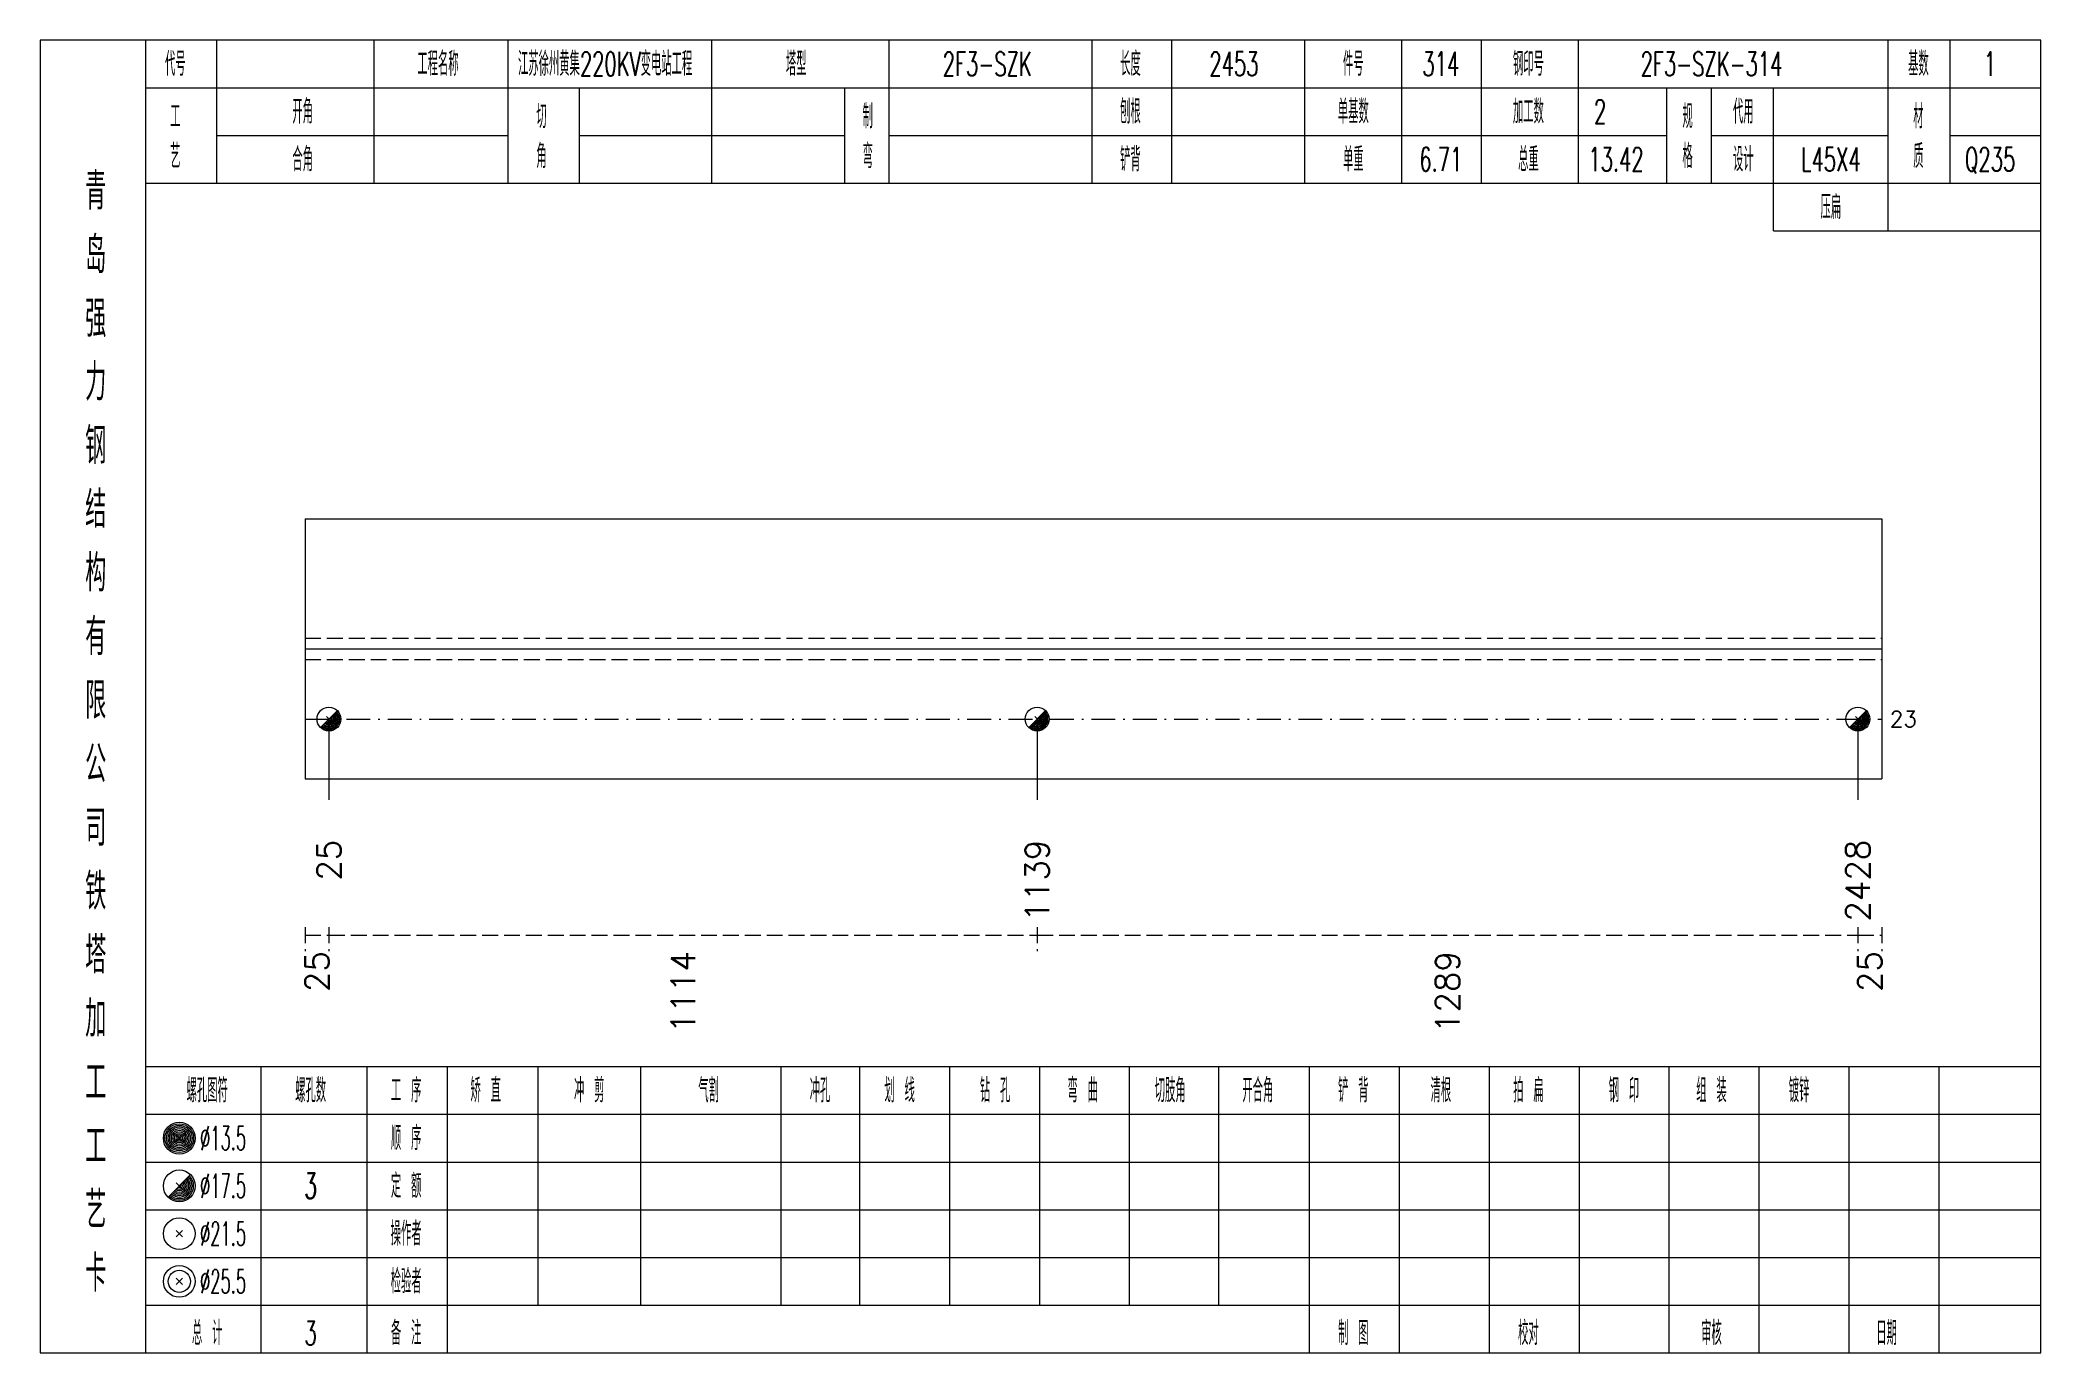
# Model space of a CAD drawing. Extents: x 0 to 4623, y -1159 to 4890.
# Drawn here: x 934.2 to 1185.6, y 3150 to 3315 of the extents above; entities that cross this region are included whole.
import ezdxf
from ezdxf.enums import TextEntityAlignment as Align

# ---------------------------------------------------------------- set-up
doc = ezdxf.new("R2010")
doc.units = 0
doc.header["$MEASUREMENT"] = 0
doc.linetypes.add('一点画线', pattern=[5.2, 3, -1, 0.2, -1])
doc.linetypes.add('虚线', pattern=[2.75, 2, -0.75])
doc.layers.get('0').update_dxf_attribs({"linetype": 'CONTINUOUS', "lineweight": 25})
for name, color, linetype, lineweight in [('1', 7, 'CONTINUOUS', 25), ('4', 7, 'CONTINUOUS', 25), ('5', 7, 'CONTINUOUS', 25)]:
    doc.layers.add(name, color=color, linetype=linetype, lineweight=lineweight)
doc.styles.get("Standard").update_dxf_attribs({"font": 'simplex.shx', "width": 0.7, "height": 3, "bigfont": 'gbhzfs.shx'})

msp = doc.modelspace()

# ---------------------------------------------------------------- texts
at = {"color": 7, "linetype": 'Continuous', "lineweight": 13}
msp.add_text('23', height=2, dxfattribs=at).set_placement((1166.6, 3229.667), align=Align.MIDDLE_LEFT)
at = {"color": 8, "linetype": 'Continuous', "lineweight": 9}
for s, p in [('25', (969, 3200.5)), ('1114', (1014.992, 3200.5)), ('1289', (1111.042, 3200.5)), ('25', (1164.1, 3200.5))]:
    msp.add_text(s, height=3, rotation=90, dxfattribs=at).set_placement(p, align=Align.MIDDLE_RIGHT)
at = {"layer": '1', "color": 7, "linetype": 'Continuous', "lineweight": 13}
for s, p in [('25', (970.5, 3214.5)), ('1139', (1059.484, 3214.5)), ('2428', (1162.6, 3214.5))]:
    msp.add_text(s, height=3, rotation=90, dxfattribs=at).set_placement(p, align=Align.MIDDLE_RIGHT)
at = {"layer": '4', "color": 1, "linetype": 'Continuous', "lineweight": 13}
for s, height, width, p in [('代号', 3, 0.6, (951.2, 3312)), ('工程名称', 3, 0.6, (984.2, 3312)), ('江苏徐州黄集220KV变电站工程', 3, 0.6, (1005.2, 3312)), ('塔型', 3, 0.6, (1029.2, 3312)), ('2F3-SZK', 3, 0.6, (1053.2, 3312)), ('长度', 3, 0.6, (1071.2, 3312)), ('2453', 3, 0.6, (1084.2, 3312)), ('件号', 3, 0.6, (1099.2, 3312)), ('314', 3, 0.6, (1110.2, 3312)), ('钢印号', 3, 0.6, (1121.2, 3312)), ('2F3-SZK-314', 3, 0.6, (1144.2, 3312)), ('基数', 3, 0.6, (1170.2, 3312)), ('1', 3, 0.6, (1179.2, 3312)), ('工', 3, 0.6, (951.2, 3305.4)), ('开角', 3, 0.6, (967.2, 3306)), ('切', 3, 0.6, (997.2, 3305.4)), ('制', 3, 0.6, (1038.2, 3305.4)), ('刨根', 3, 0.6, (1071.2, 3306)), ('单基数', 3, 0.6, (1099.2, 3306)), ('加工数', 3, 0.6, (1121.2, 3306)), ('2', 3, 0.6, (1130.2, 3306)), ('规', 3, 0.6, (1141.2, 3305.4)), ('代用', 3, 0.6, (1148.2, 3306)), ('材', 3, 0.6, (1170.2, 3305.4)), ('艺', 3, 0.6, (951.2, 3300.4)), ('合角', 3, 0.6, (967.2, 3300)), ('角', 3, 0.6, (997.2, 3300.4)), ('弯', 3, 0.6, (1038.2, 3300.4)), ('铲背', 3, 0.6, (1071.2, 3300)), ('单重', 3, 0.6, (1099.2, 3300)), ('6.71', 3, 0.6, (1110.2, 3300)), ('总重', 3, 0.6, (1121.2, 3300)), ('13.42', 3, 0.6, (1132.2, 3300)), ('格', 3, 0.6, (1141.2, 3300.4)), ('设计', 3, 0.6, (1148.2, 3300)), ('L45X4', 3, 0.6, (1159.2, 3300)), ('质', 3, 0.6, (1170.2, 3300.4)), ('Q235', 3, 0.6, (1179.2, 3300)), ('青', 4.6, 0.8, (941.2, 3296)), ('压扁', 3, 0.6, (1159.2, 3294)), ('岛', 4.6, 0.8, (941.2, 3288)), ('强', 4.6, 0.8, (941.2, 3280)), ('力', 4.6, 0.8, (941.2, 3272)), ('钢', 4.6, 0.8, (941.2, 3264)), ('结', 4.6, 0.8, (941.2, 3256)), ('构', 4.6, 0.8, (941.2, 3248)), ('有', 4.6, 0.8, (941.2, 3240)), ('限', 4.6, 0.8, (941.2, 3232)), ('公', 4.6, 0.8, (941.2, 3224)), ('司', 4.6, 0.8, (941.2, 3216)), ('铁', 4.6, 0.8, (941.2, 3208)), ('塔', 4.6, 0.8, (941.2, 3200)), ('加', 4.6, 0.8, (941.2, 3192)), ('工', 4.6, 0.8, (941.2, 3184)), ('螺孔图符', 3, 0.6, (955.2, 3183)), ('螺孔数', 3, 0.6, (968.2, 3183)), ('工 序', 3, 0.6, (980.2, 3183)), ('矫 直', 3, 0.6, (990.2, 3183)), ('冲 剪', 3, 0.6, (1003.2, 3183)), ('气割', 3, 0.6, (1018.2, 3183)), ('冲孔', 3, 0.6, (1032.2, 3183)), ('划 线', 3, 0.6, (1042.2, 3183)), ('钻 孔', 3, 0.6, (1054.2, 3183)), ('弯 曲', 3, 0.6, (1065.2, 3183)), ('切肢角', 3, 0.6, (1076.2, 3183)), ('开合角', 3, 0.6, (1087.2, 3183)), ('铲 背', 3, 0.6, (1099.2, 3183)), ('清根', 3, 0.6, (1110.2, 3183)), ('拍 扁', 3, 0.6, (1121.2, 3183)), ('钢 印', 3, 0.6, (1133.2, 3183)), ('组 装', 3, 0.6, (1144.2, 3183)), ('镀锌', 3, 0.6, (1155.2, 3183)), ('工', 4.6, 0.8, (941.2, 3176)), ('%%C13.5', 3, 0.5, (957.2, 3177)), ('顺 序', 3, 0.6, (980.2, 3177)), ('定 额', 3, 0.6, (980.2, 3171)), ('艺', 4.6, 0.8, (941.2, 3168)), ('%%C17.5', 3, 0.5, (957.2, 3171)), ('3', 3.2, 0.6, (968.2, 3171)), ('%%C21.5', 3, 0.5, (957.2, 3165)), ('操作者', 3, 0.6, (980.2, 3165)), ('卡', 4.6, 0.8, (941.2, 3160)), ('%%C25.5', 3, 0.5, (957.2, 3159)), ('检验者', 3, 0.6, (980.2, 3159)), ('总 计', 3, 0.6, (955.2, 3152.5)), ('3', 3, 0.6, (968.2, 3152.5)), ('备 注', 3, 0.6, (980.2, 3152.5)), ('制 图', 3, 0.6, (1099.2, 3152.5)), ('校对', 3, 0.6, (1121.2, 3152.5)), ('审核', 3, 0.6, (1144.2, 3152.5)), ('日期', 3, 0.6, (1166.2, 3152.5))]:
    msp.add_text(s, height=height, dxfattribs=dict(at, width=width)).set_placement(p, align=Align.MIDDLE_CENTER)

# ---------------------------------------------------------------- blocks, each defined once
blk = doc.blocks.new('孔17.5')
at = {"layer": '5', "color": 7, "linetype": 'Continuous', "lineweight": 13}
for p, q in [((-0.707, -0.707), (0.707, 0.707)), ((-0.2, 0.2), (0.2, -0.2))]:
    blk.add_line(p, q, dxfattribs=at)
blk.add_circle((0, 0), 1, dxfattribs=at)
for radius in [0.9, 0.8, 0.7, 0.6, 0.5, 0.4, 0.3, 0.2, 0.1]:
    blk.add_arc((0, 0), radius, 225, 45, dxfattribs=at)

# ---------------------------------------------------------------- linework, layer by layer
at = {"color": 7, "linetype": 'Continuous', "lineweight": 18}
for p, q in [((967.5, 3254.833), (967.5, 3222.167)), ((967.5, 3254.833), (1165.6, 3254.833)), ((1165.6, 3254.833), (1165.6, 3222.167)), ((967.5, 3238.5), (1165.6, 3238.5))]:
    msp.add_line(p, q, dxfattribs=at)
at = {"color": 1, "linetype": '虚线', "lineweight": 18}
for p, q in [((967.5, 3239.833), (1165.6, 3239.833)), ((967.5, 3237.167), (1165.6, 3237.167))]:
    msp.add_line(p, q, dxfattribs=at)
at = {"color": 3, "linetype": '一点画线', "lineweight": 13}
msp.add_line((967.5, 3229.667), (1165.6, 3229.667), dxfattribs=at)
at = {"color": 7, "linetype": 'Continuous', "lineweight": 13}
for p, q in [((970.5, 3229.667), (970.5, 3219.5)), ((1059.484, 3229.667), (1059.484, 3219.5)), ((1162.6, 3229.667), (1162.6, 3219.5))]:
    msp.add_line(p, q, dxfattribs=at)
at = {"color": 8, "linetype": '虚线', "lineweight": 9}
for p, q in [((967.5, 3203.5), (967.5, 3200.5)), ((970.5, 3203.5), (970.5, 3200.5)), ((970.5, 3203.5), (970.5, 3200.5)), ((1059.484, 3203.5), (1059.484, 3200.5)), ((1059.484, 3203.5), (1059.484, 3200.5)), ((1162.6, 3203.5), (1162.6, 3200.5)), ((1162.6, 3203.5), (1162.6, 3200.5)), ((1165.6, 3203.5), (1165.6, 3200.5)), ((967.5, 3202.5), (970.5, 3202.5)), ((970.5, 3202.5), (1059.484, 3202.5)), ((1059.484, 3202.5), (1162.6, 3202.5)), ((1162.6, 3202.5), (1165.6, 3202.5))]:
    msp.add_line(p, q, dxfattribs=at)
at = {"layer": '1', "color": 7, "linetype": 'Continuous', "lineweight": 18}
msp.add_line((967.5, 3222.167), (1165.6, 3222.167), dxfattribs=at)
at = {"layer": '4', "color": 1, "linetype": 'Continuous', "lineweight": 18}
for p, q in [((947.5, 3150), (947.5, 3315)), ((956.4, 3297), (956.4, 3315)), ((976.2, 3297), (976.2, 3315)), ((993, 3297), (993, 3315)), ((1018.6, 3297), (1018.6, 3315)), ((1040.9, 3297), (1040.9, 3315)), ((1066.4, 3297), (1066.4, 3315)), ((1076.4, 3297), (1076.4, 3315)), ((1093.1, 3297), (1093.1, 3315)), ((1105.3, 3297), (1105.3, 3315)), ((1115.3, 3297), (1115.3, 3315)), ((1127.5, 3297), (1127.5, 3315)), ((1166.4, 3291), (1166.4, 3315)), ((1174.2, 3297), (1174.2, 3315)), ((947.5, 3309), (1185.6, 3309)), ((1002, 3297), (1002, 3309)), ((1035.3, 3297), (1035.3, 3309)), ((1138.6, 3297), (1138.6, 3309)), ((1144.2, 3297), (1144.2, 3309)), ((1152, 3291), (1152, 3309)), ((956.4, 3303), (993, 3303)), ((1002, 3303), (1035.3, 3303)), ((1040.9, 3303), (1138.6, 3303)), ((1144.2, 3303), (1166.4, 3303)), ((1174.2, 3303), (1185.6, 3303)), ((947.5, 3297), (1185.6, 3297)), ((1152, 3291), (1185.6, 3291)), ((947.5, 3186), (1185.6, 3186)), ((962, 3150), (962, 3186)), ((975.3, 3150), (975.3, 3186)), ((985.4, 3150), (985.4, 3186)), ((996.8, 3156), (996.8, 3186)), ((1009.7, 3156), (1009.7, 3186)), ((1027.3, 3156), (1027.3, 3186)), ((1037.2, 3156), (1037.2, 3186)), ((1048.5, 3156), (1048.5, 3186)), ((1059.8, 3156), (1059.8, 3186)), ((1071.1, 3156), (1071.1, 3186)), ((1082.3, 3156), (1082.3, 3186)), ((1093.7, 3156), (1093.7, 3186)), ((1105, 3156), (1105, 3186)), ((1116.3, 3156), (1116.3, 3186)), ((1127.6, 3156), (1127.6, 3186)), ((1138.9, 3156), (1138.9, 3186)), ((1150.2, 3156), (1150.2, 3186)), ((1161.5, 3156), (1161.5, 3186)), ((1172.8, 3156), (1172.8, 3186)), ((947.5, 3180), (1185.6, 3180)), ((947.5, 3174), (1185.6, 3174)), ((947.5, 3168), (1185.6, 3168)), ((947.5, 3162), (1185.6, 3162)), ((947.5, 3156), (1185.6, 3156)), ((1093.7, 3150), (1093.7, 3156)), ((1105, 3150), (1105, 3156)), ((1116.3, 3150), (1116.3, 3156)), ((1127.6, 3150), (1127.6, 3156)), ((1138.9, 3150), (1138.9, 3156)), ((1150.2, 3150), (1150.2, 3156)), ((1161.5, 3150), (1161.5, 3156)), ((1172.8, 3150), (1172.8, 3156))]:
    msp.add_line(p, q, dxfattribs=at)
at = {"layer": '4', "color": 7, "linetype": 'Continuous', "lineweight": 13}
for p, q in [((951.5, 3176.8), (951.9, 3177.2)), ((951.9, 3176.8), (951.5, 3177.2)), ((950.286, 3169.586), (953.114, 3172.414)), ((951.3, 3171.4), (952.1, 3170.6)), ((951.3, 3164.6), (952.1, 3165.4)), ((951.3, 3165.4), (952.1, 3164.6)), ((951.3, 3158.6), (952.1, 3159.4)), ((951.3, 3159.4), (952.1, 3158.6))]:
    msp.add_line(p, q, dxfattribs=at)
at = {"layer": '4', "color": 1, "linetype": 'Continuous', "lineweight": 18}
msp.add_lwpolyline([(934.2, 3315), (934.2, 3150), (1185.6, 3150), (1185.6, 3315)], close=True, dxfattribs=at)
at = {"layer": '4', "color": 7, "linetype": 'Continuous', "lineweight": 13}
for centre, radius in [((951.7, 3177), 2), ((951.7, 3177), 1.8), ((951.7, 3177), 1.6), ((951.7, 3177), 1.4), ((951.7, 3177), 1.2), ((951.7, 3177), 1), ((951.7, 3177), 0.8), ((951.7, 3177), 0.6), ((951.7, 3177), 0.4), ((951.7, 3177), 0.2), ((951.7, 3171), 2), ((951.7, 3165), 2), ((951.7, 3159), 2), ((951.7, 3159), 1.4)]:
    msp.add_circle(centre, radius, dxfattribs=at)
for radius in [1.8, 1.6, 1.4, 1.2, 1, 0.8, 0.6, 0.4, 0.2]:
    msp.add_arc((951.7, 3171), radius, 225, 45, dxfattribs=at)

# ---------------------------------------------------------------- block references
at = {"layer": '1', "color": 7, "linetype": 'Continuous', "lineweight": 13, "xscale": 1.5, "yscale": 1.5, "zscale": 1.5}
for p in [(970.5, 3229.667), (1059.484, 3229.667), (1162.6, 3229.667)]:
    msp.add_blockref('孔17.5', p, dxfattribs=at)

msp.set_redraw_order([(e.dxf.handle, doc.entitydb.next_handle()) for e in msp.query("TEXT MTEXT ATTDEF DIMENSION ARC_DIMENSION")])  # texts and dimensions are drawn at this point

doc.saveas('drawing.dxf')
